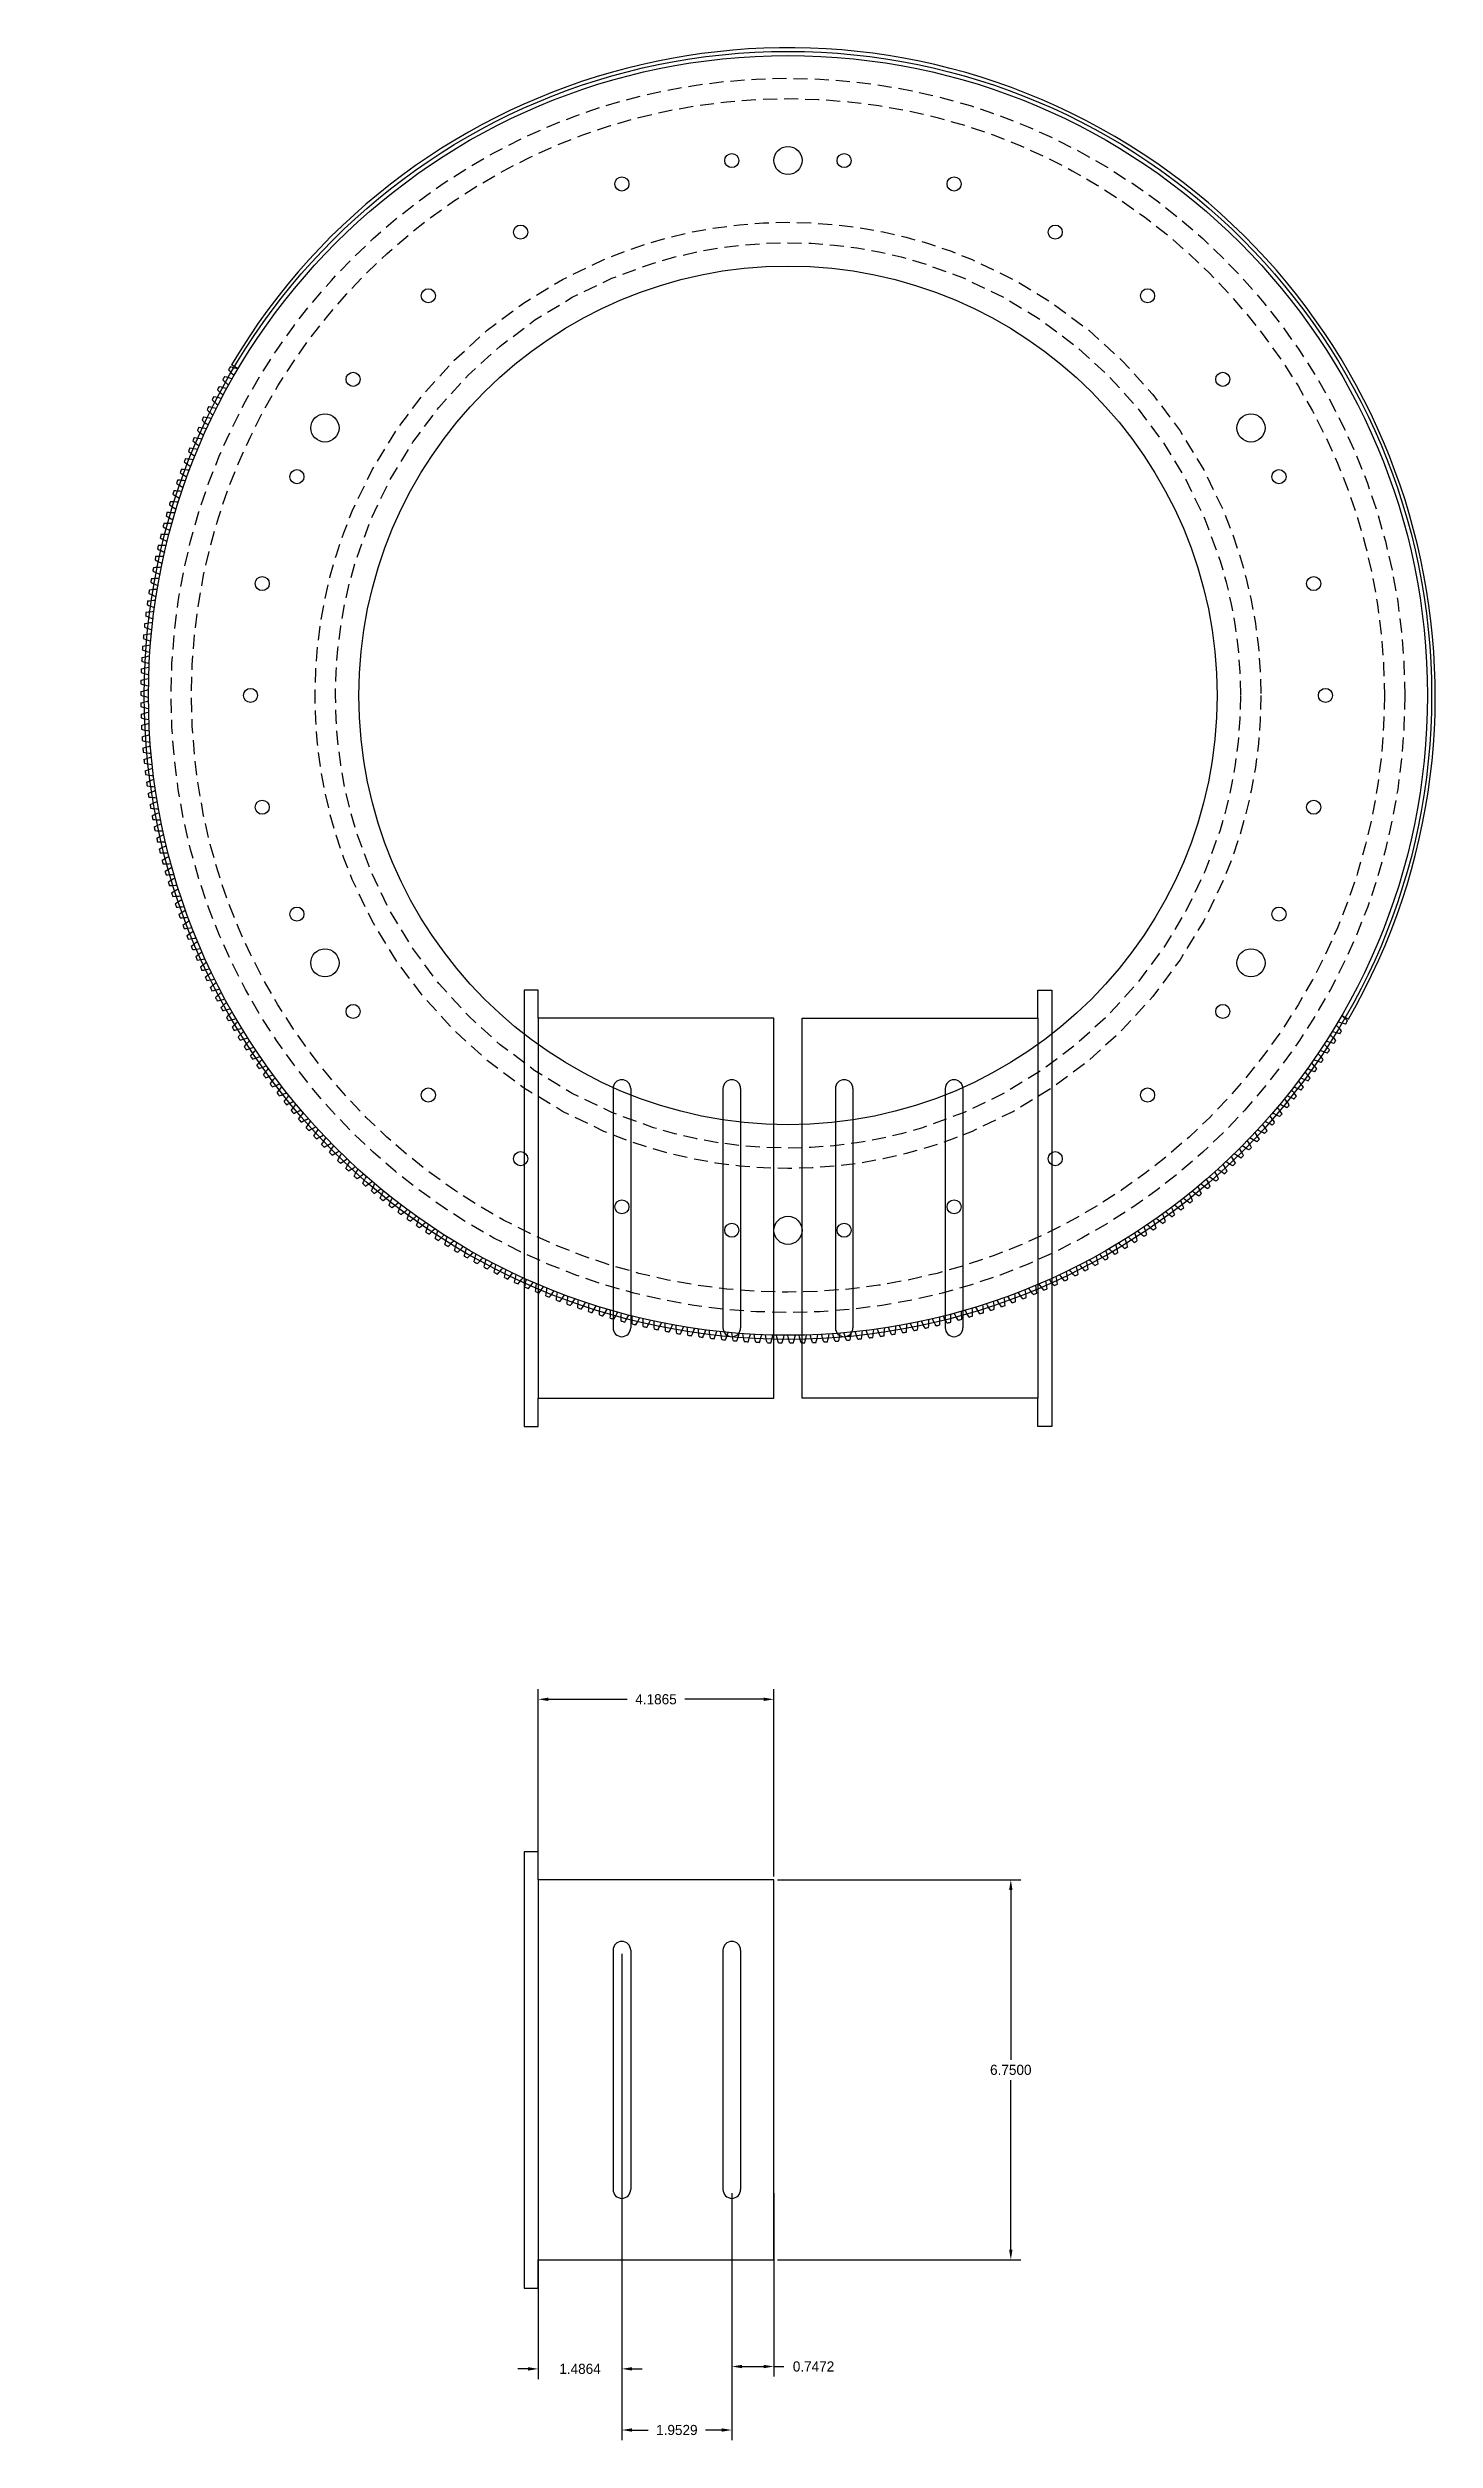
# Model space of a CAD drawing. Header units: inches. Extents: x -48 to 236, y -138 to 25.
# Drawn here: x 211.1 to 235.76, y -138.05 to -95.57 of the extents above; entities that cross this region are included whole.
import ezdxf

# ---------------------------------------------------------------- set-up
doc = ezdxf.new("R2010")
doc.units = ezdxf.units.IN
doc.header["$MEASUREMENT"] = 0
doc.linetypes.add('DASHED2', pattern=[0.375, 0.25, -0.125])
doc.dimstyles.get("Standard").update_dxf_attribs({"dimtxt": 0.18, "dimasz": 0.18, "dimexe": 0.18, "dimexo": 0.0625, "dimgap": 0.09, "dimtad": 0, "dimtih": 1, "dimtoh": 1, "dimdec": 4, "dimzin": 0, "dimdsep": 46, "dimtxsty": 'Standard', "dimcen": 0.09, "dimadec": 0, "dimazin": 0, "dimtfac": 1, "dimtdec": 4, "dimtofl": 0, "dimtmove": 0, "dimatfit": 3, "dimfxl": 1, "dimtolj": 1, "dimtzin": 0, "dimarcsym": 0})

msp = doc.modelspace()

# ---------------------------------------------------------------- blocks, each defined once
blk = doc.blocks.new('*U115')
at = {"color": 4}
blk.add_arc((-7.99, -8.151), 11.5, 45.4038, 45.7334, dxfattribs=at)
for points in [[(0.037, 0.084), (-0.004, 0.061), (-0.044, 0.036), (-0.084, 0.01)], [(0.084, 0.038), (0.061, -0.003), (0.037, -0.044), (0.012, -0.084)]]:
    blk.add_open_spline(points, degree=3, dxfattribs=at)
blk = doc.blocks.new('*U117')
at = {"color": 0, "linetype": 'ByBlock', "lineweight": -2, "transparency": 16777216}
for p, rotation in [((77.694, -96.122), 54.3016759776414), ((77.891, -96.089), 53.29608938546278), ((78.09, -96.06), 52.29050279328433), ((78.288, -96.035), 51.28491620110571), ((78.487, -96.013), 50.27932960892691), ((78.687, -95.994), 49.27374301674811), ((78.887, -95.979), 48.26815642456929), ((79.087, -95.967), 47.26256983239065), ((79.287, -95.959), 46.2569832402122), ((79.487, -95.954), 45.25139664803376), ((79.687, -95.953), 44.24581005585532), ((79.888, -95.956), 43.24022346367686), ((80.088, -95.961), 42.23463687149859), ((80.288, -95.971), 41.22905027932033), ((80.488, -95.984), 40.2234636871417), ((80.688, -96), 39.21787709496306), ((80.887, -96.02), 38.2122905027848), ((81.086, -96.044), 37.20670391060654), ((81.284, -96.071), 36.20111731842791), ((81.482, -96.101), 35.19553072624909), ((76.139, -96.507), 62.34636871507007), ((76.331, -96.447), 61.3407821228916), ((76.523, -96.39), 60.33519553071336), ((76.716, -96.337), 59.32960893853489), ((76.91, -96.287), 58.32402234635626), ((77.105, -96.241), 57.31843575417746), ((77.3, -96.198), 56.31284916199867), ((77.497, -96.158), 55.30726256982003), ((81.68, -96.135), 34.18994413407047), ((81.877, -96.172), 33.18435754189184), ((82.073, -96.213), 32.1787709497134), ((82.268, -96.257), 31.17318435753512), ((82.463, -96.305), 30.16759776535685), ((82.656, -96.356), 29.16201117317822), ((82.849, -96.41), 28.15642458099977), ((83.041, -96.468), 27.15083798882151), ((83.232, -96.529), 26.14525139664289), ((75.017, -96.936), 68.37988826814237), ((75.201, -96.856), 67.37430167596357), ((75.386, -96.78), 66.36871508378475), ((75.573, -96.706), 65.36312849160593), ((75.76, -96.637), 64.35754189942732), ((75.949, -96.57), 63.35195530724869), ((83.421, -96.594), 25.13966480446408), ((83.61, -96.662), 24.1340782122856), ((83.797, -96.733), 23.12849162010716), ((83.983, -96.807), 22.12290502792853), ((84.168, -96.885), 21.11731843574972), ((84.351, -96.966), 20.11173184357129), ((74.121, -97.382), 73.40782122903461), ((74.297, -97.287), 72.40223463685615), ((74.475, -97.194), 71.39664804467787), ((74.654, -97.105), 70.3910614524998), ((74.835, -97.019), 69.38547486032115), ((84.533, -97.05), 19.10614525139301), ((84.713, -97.137), 18.10055865921494), ((84.892, -97.228), 17.09497206703686), ((85.069, -97.321), 16.08938547485838), ((73.434, -97.795), 77.43016759774946), ((73.603, -97.687), 76.42458100557066), ((73.774, -97.582), 75.41899441339186), ((73.946, -97.481), 74.41340782121304), ((85.245, -97.418), 15.08379888267958), ((85.418, -97.517), 14.07821229050075), ((85.59, -97.62), 13.07262569832194), ((85.761, -97.726), 12.06703910614318), ((72.939, -98.135), 80.44692737428481), ((73.102, -98.019), 79.44134078210618), ((73.267, -97.905), 78.43575418992792), ((85.929, -97.835), 11.06145251396437), ((86.095, -97.946), 10.05586592178589), ((86.259, -98.061), 9.05027932960782), ((86.422, -98.178), 8.04469273742973), ((72.308, -98.629), 84.46927374299825), ((72.462, -98.501), 83.46368715082018), ((72.619, -98.376), 82.45810055864187), ((72.778, -98.254), 81.45251396646343), ((86.582, -98.299), 7.039106145251279), ((86.74, -98.422), 6.033519553072465), ((86.896, -98.547), 5.027932960893711), ((71.858, -99.027), 87.48603351953413), ((72.006, -98.892), 86.48044692735569), ((72.156, -98.759), 85.47486033517688), ((87.05, -98.676), 4.022346368714788), ((87.201, -98.807), 3.016759776536228), ((87.35, -98.941), 2.011173184357352), ((71.43, -99.449), 90.50279329607037), ((71.57, -99.306), 89.49720670389155), ((71.713, -99.165), 88.49162011171276), ((87.497, -99.077), 1.005586592178477), ((71.025, -99.892), 93.51955307260626), ((71.157, -99.742), 92.51396648042747), ((71.292, -99.594), 91.508379888249), ((70.643, -100.357), 96.53631284914194), ((70.768, -100.2), 95.53072625696352), ((70.895, -100.045), 94.52513966478506), ((70.403, -100.677), 98.54748603349903), ((70.522, -100.516), 97.54189944132077), ((70.063, -101.173), 101.5642458100351), ((70.174, -101.006), 100.5586592178563), ((70.287, -100.84), 99.55307262567749), ((69.852, -101.513), 103.5754189943924), ((69.956, -101.342), 102.5698324022139), ((69.557, -102.037), 106.5921787709282), ((69.653, -101.861), 105.5865921787496), ((69.751, -101.686), 104.5810055865708), ((69.377, -102.395), 108.6033519552851), ((69.466, -102.215), 107.5977653631067), ((69.208, -102.758), 110.6145251396422), ((69.291, -102.576), 109.6089385474638), ((68.98, -103.314), 113.6312849161777), ((69.053, -103.128), 112.6256983239995), ((69.129, -102.942), 111.6201117318208), ((68.845, -103.691), 115.6424581005344), ((68.911, -103.502), 114.636871508356), ((68.722, -104.073), 117.6536312848919), ((68.782, -103.881), 116.648044692713), ((68.613, -104.458), 119.6648044692495), ((68.666, -104.265), 118.6592178770709), ((68.476, -105.043), 122.681564245785), ((68.518, -104.847), 121.6759776536064), ((68.564, -104.652), 120.6703910614278), ((68.401, -105.437), 124.6927374301419), ((68.437, -105.24), 123.6871508379635), ((68.34, -105.833), 126.7039106144988), ((68.369, -105.635), 125.6983240223203), ((68.293, -106.231), 128.7150837988559), ((68.315, -106.032), 127.7094972066773), ((68.26, -106.63), 130.7262569832128), ((68.275, -106.43), 129.7206703910343), ((68.242, -107.03), 132.7374301675978), ((68.249, -106.83), 131.7318435753912), ((68.237, -107.431), 134.748603351955), ((68.237, -107.23), 133.7430167597764), ((68.24, -107.631), 135.7541899441338), ((68.246, -107.831), 136.7597765363123), ((68.256, -108.031), 137.7653631284909), ((68.269, -108.231), 138.7709497206694), ((68.286, -108.431), 139.7765363128478), ((68.307, -108.63), 140.7821229050263), ((68.331, -108.829), 141.7877094972045), ((68.358, -109.028), 142.7932960893831), ((68.389, -109.225), 143.7988826815618), ((68.423, -109.423), 144.8044692737402), ((68.461, -109.62), 145.8100558659189), ((68.502, -109.816), 146.8156424580975), ((68.547, -110.011), 147.8212290502761), ((68.595, -110.205), 148.8268156424546), ((68.647, -110.399), 149.832402234633), ((68.701, -110.592), 150.8379888268115), ((68.76, -110.783), 151.8435754189901), ((68.821, -110.974), 152.8491620111685), ((68.886, -111.163), 153.8547486033466), ((68.955, -111.352), 154.8603351955249), ((69.026, -111.539), 155.8659217877037), ((69.101, -111.725), 156.8715083798822), ((69.179, -111.909), 157.8770949720606), ((69.26, -112.092), 158.8826815642392), ((69.345, -112.274), 159.8882681564174), ((69.433, -112.454), 160.8938547485958), ((69.523, -112.632), 161.8994413407746), ((69.617, -112.809), 162.9050279329532), ((69.715, -112.985), 163.9106145251315), ((69.815, -113.158), 164.91620111731), ((69.918, -113.33), 165.9217877094884), ((70.024, -113.5), 166.9273743016669), ((70.133, -113.668), 167.9329608938456), ((70.245, -113.834), 168.9385474860243), ((70.36, -113.998), 169.9441340782028), ((70.478, -114.16), 170.9497206703814), ((70.598, -114.32), 171.9553072625602), ((70.722, -114.478), 172.9608938547385), ((70.848, -114.633), 173.9664804469171), ((70.977, -114.787), 174.9720670390959), ((71.108, -114.938), 175.9776536312746), ((71.243, -115.086), 176.9832402234532), ((71.379, -115.233), 177.988826815632), ((71.519, -115.377), 178.9944134078103), ((71.66, -115.518), 180)]:
    blk.add_blockref('*U115', p, dxfattribs=dict(at, rotation=rotation))
blk.add_blockref('*U115', (87.641, -99.216), dxfattribs=at)
blk = doc.blocks.new('*D118')
at = {"color": 0, "lineweight": -2, "transparency": 16777216}
for p, q in [((219.818, -128.039), (219.818, -124.715)), ((219.998, -124.895), (221.401, -124.895)), ((223.825, -124.895), (222.421, -124.895)), ((224.005, -128.039), (224.005, -124.715))]:
    blk.add_line(p, q, dxfattribs=at)
at = {"color": 0, "transparency": 16777216}
for points in [[(219.998, -124.865), (219.998, -124.925), (219.818, -124.895)], [(223.825, -124.865), (223.825, -124.925), (224.005, -124.895)]]:
    blk.add_solid(points, dxfattribs=at)
at = {"layer": 'Defpoints', "color": 0, "transparency": 16777216}
for p in [(224.005, -124.895), (219.818, -128.101), (224.005, -128.101)]:
    blk.add_point(p, dxfattribs=at)
at = {"color": 0, "transparency": 16777216, "insert": (221.911, -124.895), "char_height": 0.18, "attachment_point": 5}
blk.add_mtext('\\A1;4.1865', dxfattribs=at)
blk = doc.blocks.new('*D119')
at = {"color": 0, "lineweight": -2, "transparency": 16777216}
for p, q in [((224.067, -128.101), (228.395, -128.101)), ((228.215, -128.281), (228.215, -131.296)), ((228.215, -134.671), (228.215, -131.656)), ((224.067, -134.851), (228.395, -134.851))]:
    blk.add_line(p, q, dxfattribs=at)
at = {"color": 0, "transparency": 16777216}
for points in [[(228.185, -128.281), (228.245, -128.281), (228.215, -128.101)], [(228.185, -134.671), (228.245, -134.671), (228.215, -134.851)]]:
    blk.add_solid(points, dxfattribs=at)
at = {"layer": 'Defpoints', "color": 0, "transparency": 16777216}
for p in [(224.005, -128.101), (224.005, -134.851), (228.215, -134.851)]:
    blk.add_point(p, dxfattribs=at)
at = {"color": 0, "transparency": 16777216, "insert": (228.215, -131.476), "char_height": 0.18, "attachment_point": 5}
blk.add_mtext('\\A1;6.7500', dxfattribs=at)
blk = doc.blocks.new('*D120')
at = {"color": 0, "lineweight": -2, "transparency": 16777216}
for p, q in [((219.818, -129.414), (219.818, -136.966)), ((221.304, -129.414), (221.304, -136.966)), ((219.638, -136.786), (219.458, -136.786)), ((221.484, -136.786), (221.664, -136.786))]:
    blk.add_line(p, q, dxfattribs=at)
at = {"color": 0, "transparency": 16777216}
for points in [[(219.638, -136.756), (219.638, -136.816), (219.818, -136.786)], [(221.484, -136.756), (221.484, -136.816), (221.304, -136.786)]]:
    blk.add_solid(points, dxfattribs=at)
at = {"layer": 'Defpoints', "color": 0, "transparency": 16777216}
for p in [(219.818, -129.351), (221.304, -129.351), (219.818, -136.786)]:
    blk.add_point(p, dxfattribs=at)
at = {"color": 0, "transparency": 16777216, "insert": (220.561, -136.786), "char_height": 0.18, "attachment_point": 5}
blk.add_mtext('\\A1;1.4864', dxfattribs=at)
blk = doc.blocks.new('*D121')
at = {"color": 0, "lineweight": -2, "transparency": 16777216}
for p, q in [((223.257, -133.664), (223.257, -136.924)), ((224.005, -133.664), (224.005, -136.924)), ((223.437, -136.744), (223.825, -136.744)), ((224.005, -136.744), (224.185, -136.744))]:
    blk.add_line(p, q, dxfattribs=at)
at = {"color": 0, "transparency": 16777216}
for points in [[(223.437, -136.714), (223.437, -136.774), (223.257, -136.744)], [(223.825, -136.714), (223.825, -136.774), (224.005, -136.744)]]:
    blk.add_solid(points, dxfattribs=at)
at = {"layer": 'Defpoints', "color": 0, "transparency": 16777216}
for p in [(223.257, -133.601), (224.005, -133.601), (224.005, -136.744)]:
    blk.add_point(p, dxfattribs=at)
at = {"color": 0, "transparency": 16777216, "insert": (224.71, -136.744), "char_height": 0.18, "attachment_point": 5}
blk.add_mtext('\\A1;0.7472', dxfattribs=at)
blk = doc.blocks.new('*D122')
at = {"color": 0, "lineweight": -2, "transparency": 16777216}
for p, q in [((221.304, -133.664), (221.304, -138.052)), ((223.257, -133.664), (223.257, -138.052)), ((221.484, -137.872), (221.771, -137.872)), ((223.077, -137.872), (222.791, -137.872))]:
    blk.add_line(p, q, dxfattribs=at)
at = {"color": 0, "transparency": 16777216}
for points in [[(221.484, -137.842), (221.484, -137.902), (221.304, -137.872)], [(223.077, -137.842), (223.077, -137.902), (223.257, -137.872)]]:
    blk.add_solid(points, dxfattribs=at)
at = {"layer": 'Defpoints', "color": 0, "transparency": 16777216}
for p in [(221.304, -133.601), (223.257, -133.601), (223.257, -137.872)]:
    blk.add_point(p, dxfattribs=at)
at = {"color": 0, "transparency": 16777216, "insert": (222.281, -137.872), "char_height": 0.18, "attachment_point": 5}
blk.add_mtext('\\A1;1.9529', dxfattribs=at)

# ---------------------------------------------------------------- dimensions: what is measured, and where the dimension line sits
for base, p1, p2, picture, middle in [((224.00455, -124.8952), (219.81806, -128.1013), (224.00455, -128.1013), '*D118', (221.91131, -124.8952)), ((219.8180612684, -136.7855941371), (221.3044112684, -129.3513024656), (219.8180612684, -129.3513024656), '*D120', (220.5612362684, -136.7855941371)), ((223.25731, -137.87167), (221.30441, -133.6013), (223.25731, -133.6013), '*D122', (222.28086, -137.87167)), ((224.00455, -136.7441), (223.25731, -133.6013), (224.00455, -133.6013), '*D121', (224.70955, -136.7441))]:
    dim = msp.add_linear_dim(base=base, p1=p1, p2=p2, dimstyle='Standard')
    dim.commit()
    dim.dimension.update_dxf_attribs({"geometry": picture, "text_midpoint": middle})
dim = msp.add_linear_dim(base=(228.21534, -134.8513), p1=(224.00455, -128.1013), p2=(224.00455, -134.8513), angle=90, dimstyle='Standard')
dim.commit()
dim.dimension.update_dxf_attribs({"geometry": '*D119', "text_midpoint": (228.21534, -131.4763)})

# ---------------------------------------------------------------- linework, layer by layer
at = {"color": 4}
for p, q in [((214.48367, -101.26736), (214.36585, -101.19744)), ((234.09562, -112.74883), (234.21426, -112.81734))]:
    msp.add_line(p, q, dxfattribs=at)
for p, q in [((219.81806, -112.29844), (219.56806, -112.29844)), ((219.56806, -112.29844), (219.56806, -120.04844)), ((219.81806, -112.79844), (219.81806, -112.29844)), ((228.69305, -112.79844), (228.69305, -112.29844)), ((228.69305, -112.29844), (228.94305, -112.29844)), ((228.94305, -112.29844), (228.94305, -120.04844)), ((219.81806, -112.79844), (219.81806, -119.54844)), ((224.00455, -112.79844), (219.81806, -112.79844)), ((224.00455, -119.54844), (224.00455, -112.79844)), ((224.50656, -119.54844), (224.50656, -112.79844)), ((224.50656, -112.79844), (228.69305, -112.79844)), ((228.69305, -112.79844), (228.69305, -119.54844)), ((221.14816, -114.04844), (221.14816, -118.29844)), ((221.46066, -114.04844), (221.46066, -118.29844)), ((223.10106, -114.04844), (223.10106, -118.29844)), ((223.41356, -114.04844), (223.41356, -118.29844)), ((225.09755, -114.04844), (225.09755, -118.29844)), ((225.41005, -114.04844), (225.41005, -118.29844)), ((227.05045, -114.04844), (227.05045, -118.29844)), ((227.36295, -114.04844), (227.36295, -118.29844)), ((219.81806, -119.54844), (224.00455, -119.54844)), ((219.81806, -120.04844), (219.81806, -119.54844)), ((228.69305, -119.54844), (224.50656, -119.54844)), ((228.69305, -120.04844), (228.69305, -119.54844)), ((219.56806, -120.04844), (219.81806, -120.04844)), ((228.94305, -120.04844), (228.69305, -120.04844)), ((219.81806, -127.6013), (219.56806, -127.6013)), ((219.56806, -127.6013), (219.56806, -135.3513)), ((219.81806, -128.1013), (219.81806, -127.6013)), ((219.81806, -128.1013), (219.81806, -134.8513)), ((224.00455, -128.1013), (219.81806, -128.1013)), ((224.00455, -134.8513), (224.00455, -128.1013)), ((221.14816, -129.3513), (221.14816, -133.6013)), ((221.46066, -129.3513), (221.46066, -133.6013)), ((223.10106, -129.3513), (223.10106, -133.6013)), ((223.41356, -129.3513), (223.41356, -133.6013)), ((219.81806, -134.8513), (224.00455, -134.8513)), ((219.81806, -135.3513), (219.81806, -134.8513)), ((219.56806, -135.3513), (219.81806, -135.3513))]:
    msp.add_line(p, q)
at = {"color": 2}
msp.add_circle((224.25556, -107.06632), 11.43645, dxfattribs=at)
at = {"color": 4}
for radius in [11.363, 7.625]:
    msp.add_circle((224.25556, -107.06632), radius, dxfattribs=at)
at = {"linetype": 'DASHED2'}
for radius in [10.9601, 10.59791, 8.4021, 8.0399]:
    msp.add_circle((224.25556, -107.06632), radius, dxfattribs=at)
for centre, radius in [((223.25731, -97.56864), 0.125), ((224.25556, -97.56632), 0.25), ((225.2538, -97.56864), 0.125), ((221.30445, -97.98373), 0.125), ((227.20667, -97.98373), 0.125), ((219.50556, -98.83908), 0.125), ((229.00556, -98.83908), 0.125), ((217.86536, -99.96929), 0.125), ((230.64576, -99.96929), 0.125), ((216.52945, -101.45297), 0.125), ((231.98167, -101.45297), 0.125), ((216.02832, -102.31632), 0.25), ((232.4828, -102.31632), 0.25), ((215.5312, -103.18199), 0.125), ((232.97992, -103.18199), 0.125), ((214.91425, -105.08076), 0.125), ((233.59687, -105.08076), 0.125), ((214.70556, -107.06632), 0.125), ((233.80556, -107.06632), 0.125), ((214.91425, -109.05188), 0.125), ((233.59687, -109.05188), 0.125), ((215.5312, -110.95066), 0.125), ((232.97992, -110.95066), 0.125), ((216.02832, -111.81632), 0.25), ((232.4828, -111.81632), 0.25), ((216.52945, -112.67967), 0.125), ((231.98167, -112.67967), 0.125), ((217.86536, -114.16335), 0.125), ((230.64576, -114.16335), 0.125), ((219.50556, -115.29356), 0.125), ((229.00556, -115.29356), 0.125), ((221.30445, -116.14891), 0.125), ((224.25556, -116.56632), 0.25), ((227.20667, -116.14891), 0.125), ((223.25731, -116.564), 0.125), ((225.2538, -116.564), 0.125)]:
    msp.add_circle(centre, radius)
at = {"color": 4}
msp.add_arc((224.25556, -107.06632), 11.5, 329.994124, 149.313719, dxfattribs=at)
for centre, start, end in [((221.30441, -114.04844), 0, 180), ((223.25731, -114.04844), 0, 180), ((225.2538, -114.04844), 0, 180), ((227.2067, -114.04844), 0, 180), ((221.30441, -118.29844), 180, 0), ((223.25731, -118.29844), 180, 0), ((225.2538, -118.29844), 180, 0), ((227.2067, -118.29844), 180, 0), ((221.30441, -129.3513), 0, 180), ((223.25731, -129.3513), 0, 180), ((221.30441, -133.6013), 180, 0), ((223.25731, -133.6013), 180, 0)]:
    msp.add_arc(centre, 0.15625, start, end)

# ---------------------------------------------------------------- block references
at = {"rotation": 104.0853014914152}
msp.add_blockref('*U117', (139.50066, -210.45192), dxfattribs=at)

msp.set_redraw_order([(e.dxf.handle, doc.entitydb.next_handle()) for e in msp.query("TEXT MTEXT ATTDEF DIMENSION ARC_DIMENSION")])  # texts and dimensions are drawn at this point

doc.saveas('drawing.dxf')
